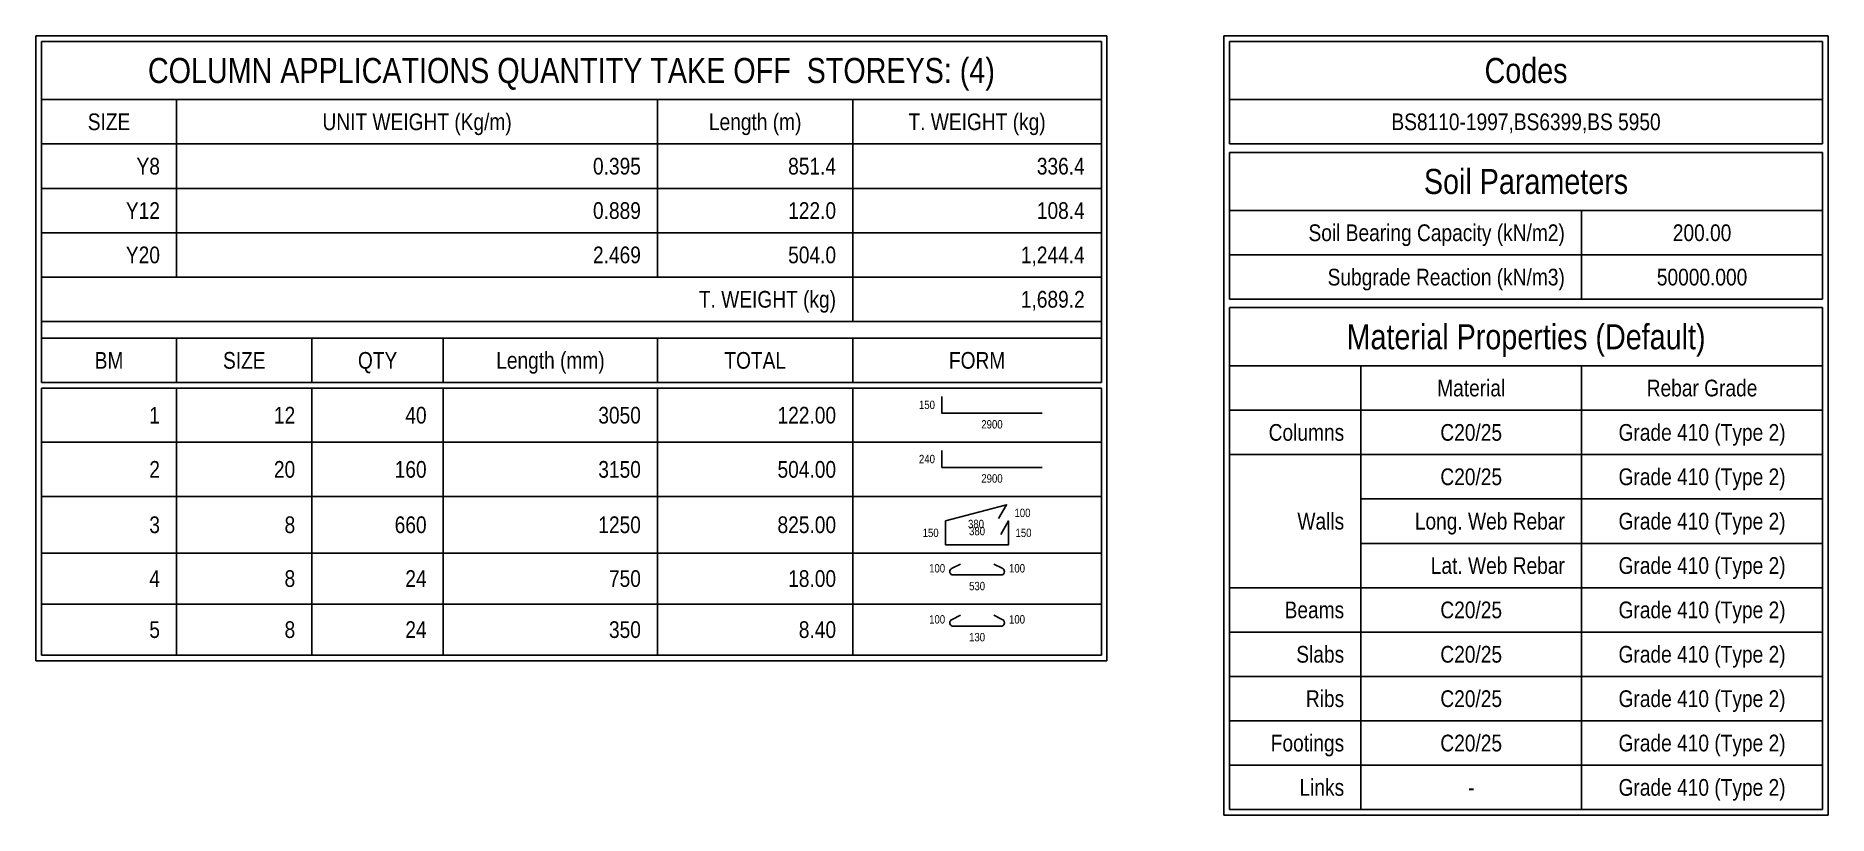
# Model space of a CAD drawing. Extents: x 0 to 206258, y -403073 to 0.
# Drawn here: x 133445 to 144172, y -63957 to -59292 of the extents above; entities that cross this region are included whole.
import ezdxf
from ezdxf.enums import TextEntityAlignment as Align

# ---------------------------------------------------------------- set-up
doc = ezdxf.new("R2010")
doc.units = 0
doc.header["$LTSCALE"] = 1000
for name, color, linetype in [('Quantity Table Header', 1, 'Continuous'), ('Quantity Table Title', 1, 'Continuous'), ('Section Small Text', 5, 'Continuous')]:
    doc.layers.add(name, color=color, linetype=linetype)
for name, color, linetype, true_color in [('Quantity Table Line', 171, 'Continuous', 0xaaaaff), ('Quantity Table Rebar Line', 112, 'Continuous', 0x00bd5e), ('Quantity Table Text', 8, 'Continuous', 0x414141)]:
    doc.layers.add(name, color=color, linetype=linetype, true_color=true_color)
doc.styles.add('Quantity Table Header', font='ARIALN.TTF', dxfattribs={"height": 100})
doc.styles.add('Quantity Table Text', font='ARIALN.TTF', dxfattribs={"height": 100})
doc.styles.add('Quantity Table Title', font='ARIALN.TTF', dxfattribs={"height": 150})
doc.styles.add('Section Small Text', font='ARIALN.TTF', dxfattribs={"height": 50})

msp = doc.modelspace()

# ---------------------------------------------------------------- texts
at = {"layer": 'Quantity Table Header', "transparency": 33554687, "style": 'Quantity Table Header'}
for s, p in [('UNIT WEIGHT (Kg/m)', (135726.924, -59806.79)), ('Length (m)', (137750.242, -59806.79)), ('T. WEIGHT (kg)', (139078.454, -59806.79)), ('SIZE', (133882.936, -59806.79)), ('BM', (133882.936, -61234.915)), ('SIZE', (134692.398, -61234.915)), ('QTY', (135490.401, -61234.915)), ('Length (mm)', (136524.928, -61234.915)), ('TOTAL', (137750.242, -61234.915)), ('FORM', (139078.454, -61234.915)), ('Material', (142035.919, -61400.54)), ('Rebar Grade', (143417.635, -61400.54))]:
    msp.add_text(s, height=100, dxfattribs=at).set_placement(p, align=Align.MIDDLE_CENTER)
for s, p in [('T. WEIGHT (kg)', (138234.303, -60869.29)), ('1,689.2', (139722.605, -60869.29)), ('Columns', (141275.578, -61666.165)), ('Walls', (141275.578, -62197.414)), ('Long. Web Rebar', (142596.259, -62197.414)), ('Lat. Web Rebar', (142596.259, -62463.039)), ('Beams', (141275.578, -62728.664)), ('Slabs', (141275.578, -62994.289)), ('Ribs', (141275.578, -63259.914)), ('Footings', (141275.578, -63525.539)), ('Links', (141275.578, -63791.164))]:
    msp.add_text(s, height=100, dxfattribs=at).set_placement(p, align=Align.MIDDLE_RIGHT)
at = {"layer": 'Quantity Table Text', "transparency": 33554687, "style": 'Quantity Table Text'}
for s, p in [('BS8110-1997,BS6399,BS 5950', (142364.141, -59806.79)), ('200.00', (143417.635, -60470.852)), ('50000.000', (143417.635, -60736.477)), ('C20/25', (142035.919, -61666.165)), ('Grade 410 (Type 2)', (143417.635, -61666.165)), ('C20/25', (142035.919, -61931.79)), ('Grade 410 (Type 2)', (143417.635, -61931.79)), ('Grade 410 (Type 2)', (143417.635, -62197.414)), ('Grade 410 (Type 2)', (143417.635, -62463.039)), ('C20/25', (142035.919, -62728.664)), ('Grade 410 (Type 2)', (143417.635, -62728.664)), ('C20/25', (142035.919, -62994.289)), ('Grade 410 (Type 2)', (143417.635, -62994.289)), ('C20/25', (142035.919, -63259.914)), ('Grade 410 (Type 2)', (143417.635, -63259.914)), ('C20/25', (142035.919, -63525.539)), ('Grade 410 (Type 2)', (143417.635, -63525.539)), ('-', (142035.919, -63791.164)), ('Grade 410 (Type 2)', (143417.635, -63791.164))]:
    msp.add_text(s, height=100, dxfattribs=at).set_placement(p, align=Align.MIDDLE_CENTER)
for s, p in [('Y8', (134187.667, -60072.415)), ('     0.395', (137066.182, -60072.415)), ('851.4', (138234.303, -60072.415)), ('336.4', (139722.605, -60072.415)), ('Y12', (134187.667, -60338.04)), ('     0.889', (137066.182, -60338.04)), ('122.0', (138234.303, -60338.04)), ('108.4', (139722.605, -60338.04)), ('Soil Bearing Capacity (kN/m2)', (142596.259, -60470.852)), ('Y20', (134187.667, -60603.665)), ('     2.469', (137066.182, -60603.665)), ('504.0', (138234.303, -60603.665)), ('1,244.4', (139722.605, -60603.665)), ('Subgrade Reaction (kN/m3)', (142596.259, -60736.477)), ('1', (134187.667, -61563.17)), ('12', (134997.128, -61563.17)), ('40', (135783.674, -61563.17)), ('3050', (137066.182, -61563.17)), ('122.00', (138234.303, -61563.17)), ('2', (134187.667, -61887.389)), ('20', (134997.128, -61887.389)), ('160', (135783.674, -61887.389)), ('3150', (137066.182, -61887.389)), ('504.00', (138234.303, -61887.389)), ('3', (134187.667, -62218.831)), ('8', (134997.128, -62218.831)), ('660', (135783.674, -62218.831)), ('1250', (137066.182, -62218.831)), ('825.00', (138234.303, -62218.831)), ('4', (134187.667, -62540.976)), ('8', (134997.128, -62540.976)), ('24', (135783.674, -62540.976)), ('750', (137066.182, -62540.976)), ('18.00', (138234.303, -62540.976)), ('5', (134187.667, -62846.601)), ('8', (134997.128, -62846.601)), ('24', (135783.674, -62846.601)), ('350', (137066.182, -62846.601)), ('8.40', (138234.303, -62846.601))]:
    msp.add_text(s, height=100, dxfattribs=at).set_placement(p, align=Align.MIDDLE_RIGHT)
at = {"layer": 'Quantity Table Title', "transparency": 33554687, "style": 'Quantity Table Title'}
for s, p in [('COLUMN APPLICATIONS QUANTITY TAKE OFF  STOREYS: (4)', (136650.405, -59499.759)), ('Codes', (142364.141, -59499.759)), ('Soil Parameters', (142364.141, -60163.821)), ('Material Properties (Default)', (142364.141, -61093.508))]:
    msp.add_text(s, height=150, dxfattribs=at).set_placement(p, align=Align.MIDDLE_CENTER)
at = {"layer": 'Section Small Text', "transparency": 33554687, "style": 'Section Small Text'}
for s, p in [('150', (138826.137, -61501.06)), ('240', (138826.137, -61825.279)), ('150', (138848.298, -62267.164)), ('100', (138887.048, -62479.57)), ('100', (138887.048, -62785.195))]:
    msp.add_text(s, height=50, dxfattribs=at).set_placement(p, align=Align.MIDDLE_RIGHT)
for s, p in [('2900', (139167.544, -61592.467)), ('2900', (139167.544, -61916.685)), ('380', (139072.161, -62189.237)), ('530', (139078.454, -62560.976)), ('130', (139078.454, -62866.601))]:
    msp.add_text(s, height=50, dxfattribs=at).set_placement(p, align=Align.TOP_CENTER)
for s, p in [('100', (139302.317, -62147.831)), ('150', (139308.61, -62267.164)), ('100', (139269.86, -62479.57)), ('100', (139269.86, -62785.195))]:
    msp.add_text(s, height=50, dxfattribs=at).set_placement(p, align=Align.MIDDLE_LEFT)
msp.add_text('380', height=50, dxfattribs=at).set_placement((139078.454, -62296.757), align=Align.BOTTOM_CENTER)

# ---------------------------------------------------------------- linework, layer by layer
at = {"layer": 'Quantity Table Line', "transparency": 33554687}
for points in [[(133444.872, -59292.207), (139855.939, -59292.207)], [(133444.872, -59292.207), (133444.872, -63032.747)], [(139855.939, -59292.207), (139855.939, -63032.747)], [(140555.939, -59292.207), (144172.344, -59292.207)], [(140555.939, -59292.207), (140555.939, -63957.31)], [(144172.344, -59292.207), (144172.344, -63957.31)], [(133478.205, -59325.54), (139822.605, -59325.54)], [(133478.205, -59325.54), (133478.205, -59673.977)], [(139822.605, -59325.54), (139822.605, -59673.977)], [(140589.272, -59325.54), (144139.011, -59325.54)], [(140589.272, -59325.54), (140589.272, -59673.977)], [(144139.011, -59325.54), (144139.011, -59673.977)], [(133478.205, -59673.977), (139822.605, -59673.977)], [(133478.205, -59673.977), (134287.667, -59673.977)], [(133478.205, -59673.977), (133478.205, -59939.602)], [(134287.667, -59673.977), (134287.667, -59939.602)], [(134287.667, -59673.977), (137166.182, -59673.977)], [(134287.667, -59673.977), (134287.667, -59939.602)], [(137166.182, -59673.977), (137166.182, -59939.602)], [(137166.182, -59673.977), (138334.303, -59673.977)], [(137166.182, -59673.977), (137166.182, -59939.602)], [(138334.303, -59673.977), (138334.303, -59939.602)], [(138334.303, -59673.977), (139822.605, -59673.977)], [(138334.303, -59673.977), (138334.303, -59939.602)], [(139822.605, -59673.977), (139822.605, -59939.602)], [(140589.272, -59673.977), (144139.011, -59673.977)], [(140589.272, -59673.977), (144139.011, -59673.977)], [(140589.272, -59673.977), (140589.272, -59939.602)], [(144139.011, -59673.977), (144139.011, -59939.602)], [(133478.205, -59939.602), (134287.667, -59939.602)], [(133478.205, -59939.602), (134287.667, -59939.602)], [(133478.205, -59939.602), (133478.205, -60205.227)], [(134287.667, -59939.602), (137166.182, -59939.602)], [(134287.667, -59939.602), (134287.667, -60205.227)], [(134287.667, -59939.602), (137166.182, -59939.602)], [(134287.667, -59939.602), (134287.667, -60205.227)], [(137166.182, -59939.602), (138334.303, -59939.602)], [(137166.182, -59939.602), (137166.182, -60205.227)], [(137166.182, -59939.602), (138334.303, -59939.602)], [(137166.182, -59939.602), (137166.182, -60205.227)], [(138334.303, -59939.602), (139822.605, -59939.602)], [(138334.303, -59939.602), (138334.303, -60205.227)], [(138334.303, -59939.602), (139822.605, -59939.602)], [(138334.303, -59939.602), (138334.303, -60205.227)], [(139822.605, -59939.602), (139822.605, -60205.227)], [(140589.272, -59939.602), (144139.011, -59939.602)], [(140589.272, -59989.602), (144139.011, -59989.602)], [(140589.272, -59989.602), (140589.272, -60338.04)], [(144139.011, -59989.602), (144139.011, -60338.04)], [(133478.205, -60205.227), (134287.667, -60205.227)], [(133478.205, -60205.227), (134287.667, -60205.227)], [(133478.205, -60205.227), (133478.205, -60470.852)], [(134287.667, -60205.227), (137166.182, -60205.227)], [(134287.667, -60205.227), (134287.667, -60470.852)], [(134287.667, -60205.227), (137166.182, -60205.227)], [(134287.667, -60205.227), (134287.667, -60470.852)], [(137166.182, -60205.227), (138334.303, -60205.227)], [(137166.182, -60205.227), (137166.182, -60470.852)], [(137166.182, -60205.227), (138334.303, -60205.227)], [(137166.182, -60205.227), (137166.182, -60470.852)], [(138334.303, -60205.227), (139822.605, -60205.227)], [(138334.303, -60205.227), (138334.303, -60470.852)], [(138334.303, -60205.227), (139822.605, -60205.227)], [(138334.303, -60205.227), (138334.303, -60470.852)], [(139822.605, -60205.227), (139822.605, -60470.852)], [(140589.272, -60338.04), (144139.011, -60338.04)], [(140589.272, -60338.04), (142696.259, -60338.04)], [(140589.272, -60338.04), (140589.272, -60603.665)], [(142696.259, -60338.04), (142696.259, -60603.665)], [(142696.259, -60338.04), (144139.011, -60338.04)], [(142696.259, -60338.04), (142696.259, -60603.665)], [(144139.011, -60338.04), (144139.011, -60603.665)], [(133478.205, -60470.852), (134287.667, -60470.852)], [(133478.205, -60470.852), (134287.667, -60470.852)], [(133478.205, -60470.852), (133478.205, -60736.477)], [(134287.667, -60470.852), (137166.182, -60470.852)], [(134287.667, -60470.852), (134287.667, -60736.477)], [(134287.667, -60470.852), (137166.182, -60470.852)], [(134287.667, -60470.852), (134287.667, -60736.477)], [(137166.182, -60470.852), (138334.303, -60470.852)], [(137166.182, -60470.852), (137166.182, -60736.477)], [(137166.182, -60470.852), (138334.303, -60470.852)], [(137166.182, -60470.852), (137166.182, -60736.477)], [(138334.303, -60470.852), (139822.605, -60470.852)], [(138334.303, -60470.852), (138334.303, -60736.477)], [(138334.303, -60470.852), (139822.605, -60470.852)], [(138334.303, -60470.852), (138334.303, -60736.477)], [(139822.605, -60470.852), (139822.605, -60736.477)], [(140589.272, -60603.665), (142696.259, -60603.665)], [(140589.272, -60603.665), (142696.259, -60603.665)], [(140589.272, -60603.665), (140589.272, -60869.29)], [(142696.259, -60603.665), (144139.011, -60603.665)], [(142696.259, -60603.665), (142696.259, -60869.29)], [(142696.259, -60603.665), (144139.011, -60603.665)], [(142696.259, -60603.665), (142696.259, -60869.29)], [(144139.011, -60603.665), (144139.011, -60869.29)], [(133478.205, -60736.477), (134287.667, -60736.477)], [(133478.205, -60736.477), (138334.303, -60736.477)], [(133478.205, -60736.477), (133478.205, -61002.102)], [(134287.667, -60736.477), (137166.182, -60736.477)], [(137166.182, -60736.477), (138334.303, -60736.477)], [(138334.303, -60736.477), (139822.605, -60736.477)], [(138334.303, -60736.477), (138334.303, -61002.102)], [(138334.303, -60736.477), (139822.605, -60736.477)], [(138334.303, -60736.477), (138334.303, -61002.102)], [(139822.605, -60736.477), (139822.605, -61002.102)], [(140589.272, -60869.29), (142696.259, -60869.29)], [(140589.272, -60919.29), (144139.011, -60919.29)], [(140589.272, -60919.29), (140589.272, -61267.727)], [(142696.259, -60869.29), (144139.011, -60869.29)], [(144139.011, -60919.29), (144139.011, -61267.727)], [(133478.205, -61002.102), (138334.303, -61002.102)], [(133478.205, -61002.102), (139822.605, -61002.102)], [(133478.205, -61002.102), (133478.205, -61102.102)], [(138334.303, -61002.102), (139822.605, -61002.102)], [(139822.605, -61002.102), (139822.605, -61102.102)], [(133478.205, -61102.102), (139822.605, -61102.102)], [(133478.205, -61102.102), (134287.667, -61102.102)], [(133478.205, -61102.102), (133478.205, -61367.727)], [(134287.667, -61102.102), (134287.667, -61367.727)], [(134287.667, -61102.102), (135097.128, -61102.102)], [(134287.667, -61102.102), (134287.667, -61367.727)], [(135097.128, -61102.102), (135097.128, -61367.727)], [(135097.128, -61102.102), (135883.674, -61102.102)], [(135097.128, -61102.102), (135097.128, -61367.727)], [(135883.674, -61102.102), (135883.674, -61367.727)], [(135883.674, -61102.102), (137166.182, -61102.102)], [(135883.674, -61102.102), (135883.674, -61367.727)], [(137166.182, -61102.102), (137166.182, -61367.727)], [(137166.182, -61102.102), (138334.303, -61102.102)], [(137166.182, -61102.102), (137166.182, -61367.727)], [(138334.303, -61102.102), (138334.303, -61367.727)], [(138334.303, -61102.102), (139822.605, -61102.102)], [(138334.303, -61102.102), (138334.303, -61367.727)], [(139822.605, -61102.102), (139822.605, -61367.727)], [(140589.272, -61267.727), (144139.011, -61267.727)], [(140589.272, -61267.727), (141375.578, -61267.727)], [(140589.272, -61267.727), (140589.272, -61533.352)], [(141375.578, -61267.727), (141375.578, -61533.352)], [(141375.578, -61267.727), (142696.259, -61267.727)], [(141375.578, -61267.727), (141375.578, -61533.352)], [(142696.259, -61267.727), (142696.259, -61533.352)], [(142696.259, -61267.727), (144139.011, -61267.727)], [(142696.259, -61267.727), (142696.259, -61533.352)], [(144139.011, -61267.727), (144139.011, -61533.352)], [(133478.205, -61367.727), (134287.667, -61367.727)], [(133478.205, -61401.06), (134287.667, -61401.06)], [(133478.205, -61401.06), (133478.205, -61725.279)], [(134287.667, -61367.727), (135097.128, -61367.727)], [(134287.667, -61401.06), (134287.667, -61725.279)], [(134287.667, -61401.06), (135097.128, -61401.06)], [(134287.667, -61401.06), (134287.667, -61725.279)], [(135097.128, -61367.727), (135883.674, -61367.727)], [(135097.128, -61401.06), (135097.128, -61725.279)], [(135097.128, -61401.06), (135883.674, -61401.06)], [(135097.128, -61401.06), (135097.128, -61725.279)], [(135883.674, -61367.727), (137166.182, -61367.727)], [(135883.674, -61401.06), (135883.674, -61725.279)], [(135883.674, -61401.06), (137166.182, -61401.06)], [(135883.674, -61401.06), (135883.674, -61725.279)], [(137166.182, -61367.727), (138334.303, -61367.727)], [(137166.182, -61401.06), (137166.182, -61725.279)], [(137166.182, -61401.06), (138334.303, -61401.06)], [(137166.182, -61401.06), (137166.182, -61725.279)], [(138334.303, -61367.727), (139822.605, -61367.727)], [(138334.303, -61401.06), (138334.303, -61725.279)], [(138334.303, -61401.06), (139822.605, -61401.06)], [(138334.303, -61401.06), (138334.303, -61725.279)], [(139822.605, -61401.06), (139822.605, -61725.279)], [(140589.272, -61533.352), (141375.578, -61533.352)], [(140589.272, -61533.352), (141375.578, -61533.352)], [(140589.272, -61533.352), (140589.272, -61798.977)], [(141375.578, -61533.352), (142696.259, -61533.352)], [(141375.578, -61533.352), (141375.578, -61798.977)], [(141375.578, -61533.352), (142696.259, -61533.352)], [(141375.578, -61533.352), (141375.578, -61798.977)], [(142696.259, -61533.352), (144139.011, -61533.352)], [(142696.259, -61533.352), (142696.259, -61798.977)], [(142696.259, -61533.352), (144139.011, -61533.352)], [(142696.259, -61533.352), (142696.259, -61798.977)], [(144139.011, -61533.352), (144139.011, -61798.977)], [(133478.205, -61725.279), (134287.667, -61725.279)], [(133478.205, -61725.279), (134287.667, -61725.279)], [(133478.205, -61725.279), (133478.205, -62049.498)], [(134287.667, -61725.279), (135097.128, -61725.279)], [(134287.667, -61725.279), (134287.667, -62049.498)], [(134287.667, -61725.279), (135097.128, -61725.279)], [(134287.667, -61725.279), (134287.667, -62049.498)], [(135097.128, -61725.279), (135883.674, -61725.279)], [(135097.128, -61725.279), (135097.128, -62049.498)], [(135097.128, -61725.279), (135883.674, -61725.279)], [(135097.128, -61725.279), (135097.128, -62049.498)], [(135883.674, -61725.279), (137166.182, -61725.279)], [(135883.674, -61725.279), (135883.674, -62049.498)], [(135883.674, -61725.279), (137166.182, -61725.279)], [(135883.674, -61725.279), (135883.674, -62049.498)], [(137166.182, -61725.279), (138334.303, -61725.279)], [(137166.182, -61725.279), (137166.182, -62049.498)], [(137166.182, -61725.279), (138334.303, -61725.279)], [(137166.182, -61725.279), (137166.182, -62049.498)], [(138334.303, -61725.279), (139822.605, -61725.279)], [(138334.303, -61725.279), (138334.303, -62049.498)], [(138334.303, -61725.279), (139822.605, -61725.279)], [(138334.303, -61725.279), (138334.303, -62049.498)], [(139822.605, -61725.279), (139822.605, -62049.498)], [(140589.272, -61798.977), (141375.578, -61798.977)], [(140589.272, -61798.977), (141375.578, -61798.977)], [(140589.272, -61798.977), (140589.272, -62595.852)], [(141375.578, -61798.977), (142696.259, -61798.977)], [(141375.578, -61798.977), (141375.578, -62595.852)], [(141375.578, -61798.977), (142696.259, -61798.977)], [(141375.578, -61798.977), (141375.578, -62064.602)], [(142696.259, -61798.977), (144139.011, -61798.977)], [(142696.259, -61798.977), (142696.259, -62064.602)], [(142696.259, -61798.977), (144139.011, -61798.977)], [(142696.259, -61798.977), (142696.259, -62064.602)], [(144139.011, -61798.977), (144139.011, -62064.602)], [(133478.205, -62049.498), (134287.667, -62049.498)], [(133478.205, -62049.498), (134287.667, -62049.498)], [(133478.205, -62049.498), (133478.205, -62388.164)], [(134287.667, -62049.498), (135097.128, -62049.498)], [(134287.667, -62049.498), (134287.667, -62388.164)], [(134287.667, -62049.498), (135097.128, -62049.498)], [(134287.667, -62049.498), (134287.667, -62388.164)], [(135097.128, -62049.498), (135883.674, -62049.498)], [(135097.128, -62049.498), (135097.128, -62388.164)], [(135097.128, -62049.498), (135883.674, -62049.498)], [(135097.128, -62049.498), (135097.128, -62388.164)], [(135883.674, -62049.498), (137166.182, -62049.498)], [(135883.674, -62049.498), (135883.674, -62388.164)], [(135883.674, -62049.498), (137166.182, -62049.498)], [(135883.674, -62049.498), (135883.674, -62388.164)], [(137166.182, -62049.498), (138334.303, -62049.498)], [(137166.182, -62049.498), (137166.182, -62388.164)], [(137166.182, -62049.498), (138334.303, -62049.498)], [(137166.182, -62049.498), (137166.182, -62388.164)], [(138334.303, -62049.498), (139822.605, -62049.498)], [(138334.303, -62049.498), (138334.303, -62388.164)], [(138334.303, -62049.498), (139822.605, -62049.498)], [(138334.303, -62049.498), (138334.303, -62388.164)], [(139822.605, -62049.498), (139822.605, -62388.164)], [(141375.578, -62064.602), (142696.259, -62064.602)], [(141375.578, -62064.602), (142696.259, -62064.602)], [(141375.578, -62064.602), (141375.578, -62330.227)], [(142696.259, -62064.602), (144139.011, -62064.602)], [(142696.259, -62064.602), (142696.259, -62330.227)], [(142696.259, -62064.602), (144139.011, -62064.602)], [(142696.259, -62064.602), (142696.259, -62330.227)], [(144139.011, -62064.602), (144139.011, -62330.227)], [(133478.205, -62388.164), (134287.667, -62388.164)], [(133478.205, -62388.164), (134287.667, -62388.164)], [(133478.205, -62388.164), (133478.205, -62693.789)], [(134287.667, -62388.164), (135097.128, -62388.164)], [(134287.667, -62388.164), (134287.667, -62693.789)], [(134287.667, -62388.164), (135097.128, -62388.164)], [(134287.667, -62388.164), (134287.667, -62693.789)], [(135097.128, -62388.164), (135883.674, -62388.164)], [(135097.128, -62388.164), (135097.128, -62693.789)], [(135097.128, -62388.164), (135883.674, -62388.164)], [(135097.128, -62388.164), (135097.128, -62693.789)], [(135883.674, -62388.164), (137166.182, -62388.164)], [(135883.674, -62388.164), (135883.674, -62693.789)], [(135883.674, -62388.164), (137166.182, -62388.164)], [(135883.674, -62388.164), (135883.674, -62693.789)], [(137166.182, -62388.164), (138334.303, -62388.164)], [(137166.182, -62388.164), (137166.182, -62693.789)], [(137166.182, -62388.164), (138334.303, -62388.164)], [(137166.182, -62388.164), (137166.182, -62693.789)], [(138334.303, -62388.164), (139822.605, -62388.164)], [(138334.303, -62388.164), (138334.303, -62693.789)], [(138334.303, -62388.164), (139822.605, -62388.164)], [(138334.303, -62388.164), (138334.303, -62693.789)], [(139822.605, -62388.164), (139822.605, -62693.789)], [(141375.578, -62330.227), (142696.259, -62330.227)], [(141375.578, -62330.227), (142696.259, -62330.227)], [(141375.578, -62330.227), (141375.578, -62595.852)], [(142696.259, -62330.227), (144139.011, -62330.227)], [(142696.259, -62330.227), (142696.259, -62595.852)], [(142696.259, -62330.227), (144139.011, -62330.227)], [(142696.259, -62330.227), (142696.259, -62595.852)], [(144139.011, -62330.227), (144139.011, -62595.852)], [(140589.272, -62595.852), (141375.578, -62595.852)], [(140589.272, -62595.852), (141375.578, -62595.852)], [(140589.272, -62595.852), (140589.272, -62861.477)], [(141375.578, -62595.852), (142696.259, -62595.852)], [(141375.578, -62595.852), (141375.578, -62861.477)], [(141375.578, -62595.852), (142696.259, -62595.852)], [(141375.578, -62595.852), (141375.578, -62861.477)], [(142696.259, -62595.852), (144139.011, -62595.852)], [(142696.259, -62595.852), (142696.259, -62861.477)], [(142696.259, -62595.852), (144139.011, -62595.852)], [(142696.259, -62595.852), (142696.259, -62861.477)], [(144139.011, -62595.852), (144139.011, -62861.477)], [(133478.205, -62693.789), (134287.667, -62693.789)], [(133478.205, -62693.789), (134287.667, -62693.789)], [(133478.205, -62693.789), (133478.205, -62999.414)], [(134287.667, -62693.789), (135097.128, -62693.789)], [(134287.667, -62693.789), (134287.667, -62999.414)], [(134287.667, -62693.789), (135097.128, -62693.789)], [(134287.667, -62693.789), (134287.667, -62999.414)], [(135097.128, -62693.789), (135883.674, -62693.789)], [(135097.128, -62693.789), (135097.128, -62999.414)], [(135097.128, -62693.789), (135883.674, -62693.789)], [(135097.128, -62693.789), (135097.128, -62999.414)], [(135883.674, -62693.789), (137166.182, -62693.789)], [(135883.674, -62693.789), (135883.674, -62999.414)], [(135883.674, -62693.789), (137166.182, -62693.789)], [(135883.674, -62693.789), (135883.674, -62999.414)], [(137166.182, -62693.789), (138334.303, -62693.789)], [(137166.182, -62693.789), (137166.182, -62999.414)], [(137166.182, -62693.789), (138334.303, -62693.789)], [(137166.182, -62693.789), (137166.182, -62999.414)], [(138334.303, -62693.789), (139822.605, -62693.789)], [(138334.303, -62693.789), (138334.303, -62999.414)], [(138334.303, -62693.789), (139822.605, -62693.789)], [(138334.303, -62693.789), (138334.303, -62999.414)], [(139822.605, -62693.789), (139822.605, -62999.414)], [(140589.272, -62861.477), (141375.578, -62861.477)], [(140589.272, -62861.477), (141375.578, -62861.477)], [(140589.272, -62861.477), (140589.272, -63127.102)], [(141375.578, -62861.477), (142696.259, -62861.477)], [(141375.578, -62861.477), (141375.578, -63127.102)], [(141375.578, -62861.477), (142696.259, -62861.477)], [(141375.578, -62861.477), (141375.578, -63127.102)], [(142696.259, -62861.477), (144139.011, -62861.477)], [(142696.259, -62861.477), (142696.259, -63127.102)], [(142696.259, -62861.477), (144139.011, -62861.477)], [(142696.259, -62861.477), (142696.259, -63127.102)], [(144139.011, -62861.477), (144139.011, -63127.102)], [(133444.872, -63032.747), (139855.939, -63032.747)], [(133478.205, -62999.414), (134287.667, -62999.414)], [(134287.667, -62999.414), (135097.128, -62999.414)], [(135097.128, -62999.414), (135883.674, -62999.414)], [(135883.674, -62999.414), (137166.182, -62999.414)], [(137166.182, -62999.414), (138334.303, -62999.414)], [(138334.303, -62999.414), (139822.605, -62999.414)], [(140589.272, -63127.102), (141375.578, -63127.102)], [(140589.272, -63127.102), (141375.578, -63127.102)], [(140589.272, -63127.102), (140589.272, -63392.727)], [(141375.578, -63127.102), (142696.259, -63127.102)], [(141375.578, -63127.102), (141375.578, -63392.727)], [(141375.578, -63127.102), (142696.259, -63127.102)], [(141375.578, -63127.102), (141375.578, -63392.727)], [(142696.259, -63127.102), (144139.011, -63127.102)], [(142696.259, -63127.102), (142696.259, -63392.727)], [(142696.259, -63127.102), (144139.011, -63127.102)], [(142696.259, -63127.102), (142696.259, -63392.727)], [(144139.011, -63127.102), (144139.011, -63392.727)], [(140589.272, -63392.727), (141375.578, -63392.727)], [(140589.272, -63392.727), (141375.578, -63392.727)], [(140589.272, -63392.727), (140589.272, -63658.352)], [(141375.578, -63392.727), (142696.259, -63392.727)], [(141375.578, -63392.727), (141375.578, -63658.352)], [(141375.578, -63392.727), (142696.259, -63392.727)], [(141375.578, -63392.727), (141375.578, -63658.352)], [(142696.259, -63392.727), (144139.011, -63392.727)], [(142696.259, -63392.727), (142696.259, -63658.352)], [(142696.259, -63392.727), (144139.011, -63392.727)], [(142696.259, -63392.727), (142696.259, -63658.352)], [(144139.011, -63392.727), (144139.011, -63658.352)], [(140589.272, -63658.352), (141375.578, -63658.352)], [(140589.272, -63658.352), (141375.578, -63658.352)], [(140589.272, -63658.352), (140589.272, -63923.977)], [(141375.578, -63658.352), (142696.259, -63658.352)], [(141375.578, -63658.352), (141375.578, -63923.977)], [(141375.578, -63658.352), (142696.259, -63658.352)], [(141375.578, -63658.352), (141375.578, -63923.977)], [(142696.259, -63658.352), (144139.011, -63658.352)], [(142696.259, -63658.352), (142696.259, -63923.977)], [(142696.259, -63658.352), (144139.011, -63658.352)], [(142696.259, -63658.352), (142696.259, -63923.977)], [(144139.011, -63658.352), (144139.011, -63923.977)], [(140589.272, -63923.977), (141375.578, -63923.977)], [(141375.578, -63923.977), (142696.259, -63923.977)], [(142696.259, -63923.977), (144139.011, -63923.977)], [(140555.939, -63957.31), (144172.344, -63957.31)]]:
    msp.add_lwpolyline(points, dxfattribs=at)
at = {"layer": 'Quantity Table Rebar Line', "transparency": 33554687}
for points in [[(138867.544, -61451.06), (138867.544, -61551.06), (139467.544, -61551.06)], [(138867.544, -61775.279), (138867.544, -61875.279), (139467.544, -61875.279)], [(139207.395, -62180.755), (139254.618, -62099.498), (138889.704, -62196.164), (138889.704, -62338.164), (139267.204, -62338.164), (139267.204, -62196.164), (139219.981, -62277.421)]]:
    msp.add_lwpolyline(points, dxfattribs=at)
for points in [[(138978.454, -62454.57), (138928.454, -62479.57, 0.668178638), (138928.454, -62519.57), (138928.454, -62519.57), (139228.454, -62519.57), (139228.454, -62519.57, 0.668178638), (139228.454, -62479.57), (139178.454, -62454.57)], [(138978.454, -62760.195), (138928.454, -62785.195, 0.668178638), (138928.454, -62825.195), (138928.454, -62825.195), (139228.454, -62825.195), (139228.454, -62825.195, 0.668178638), (139228.454, -62785.195), (139178.454, -62760.195)]]:
    msp.add_lwpolyline(points, format="xyb", dxfattribs=at)

msp.set_redraw_order([(e.dxf.handle, doc.entitydb.next_handle()) for e in msp.query("TEXT MTEXT ATTDEF DIMENSION ARC_DIMENSION")])  # texts and dimensions are drawn at this point

doc.saveas('drawing.dxf')
